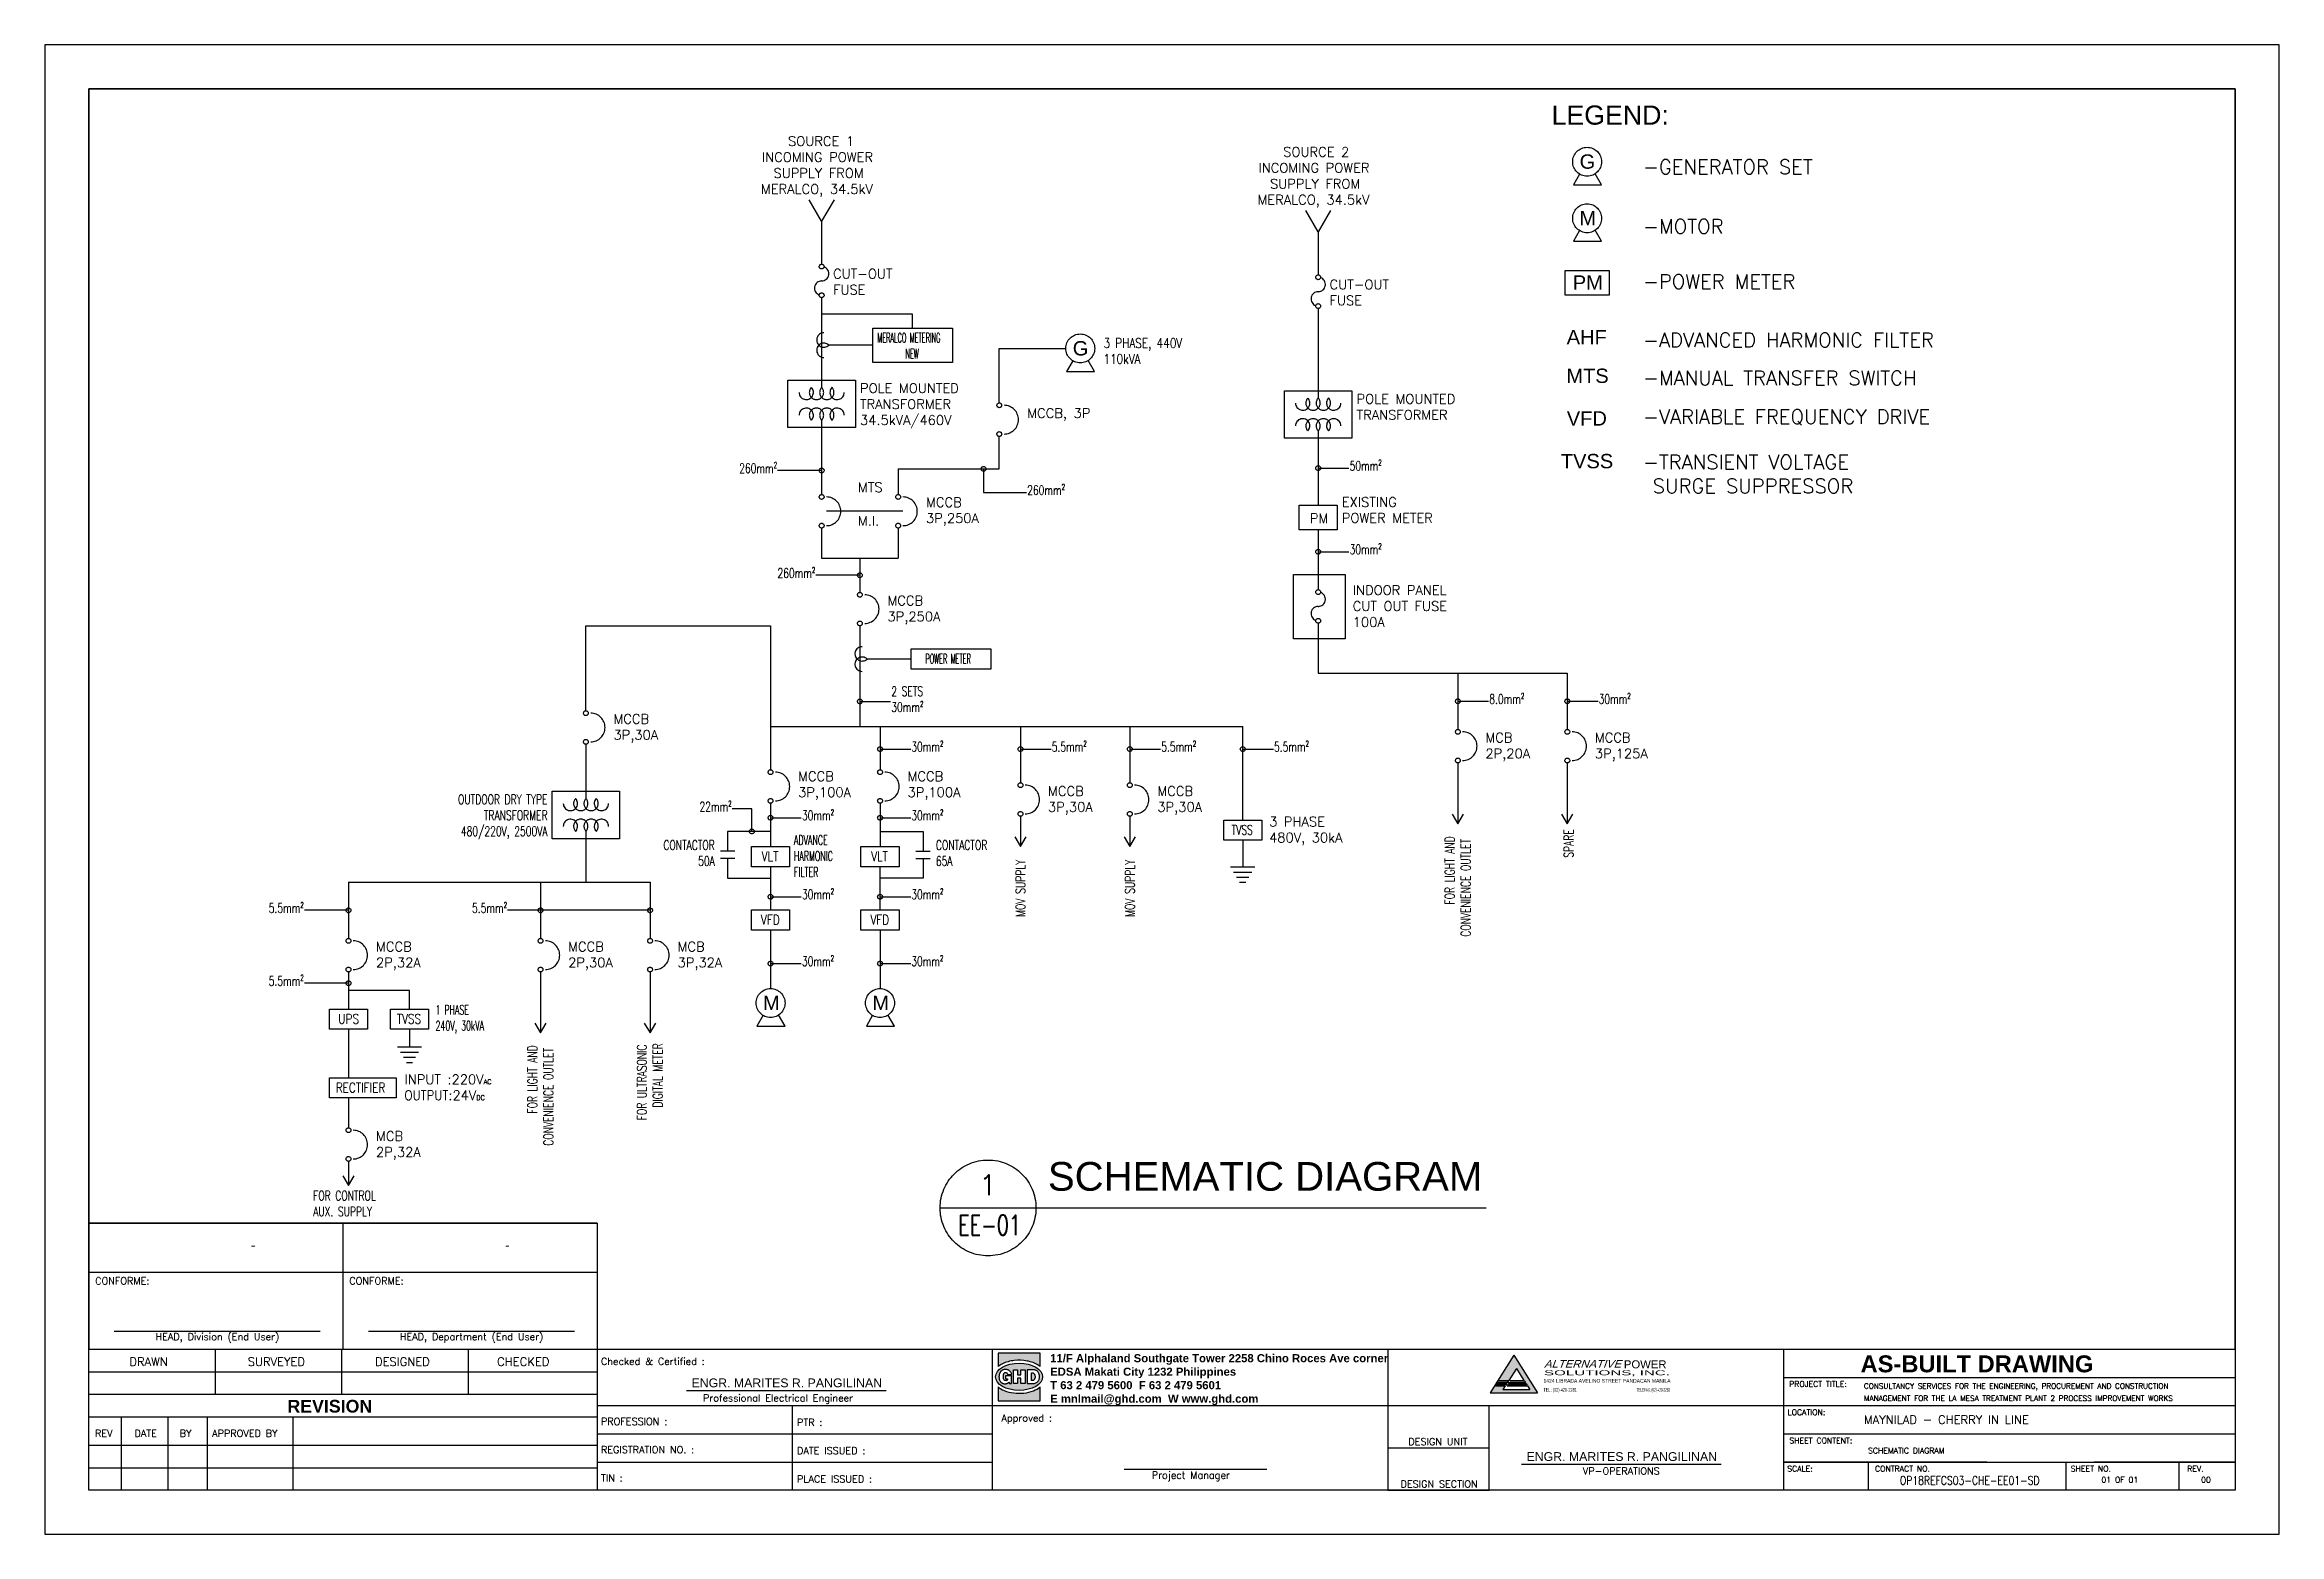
# Paper-space layout 'Layout1' of a CAD drawing. Header units: inches. Extents: x 113 to 875, y 144 to 652.
# The model-space entities are those that its viewports show. They can reach past a viewport. Long polylines and large blocks are cut down to what shows.
import ezdxf
from ezdxf.enums import TextEntityAlignment as Align

# ---------------------------------------------------------------- set-up
doc = ezdxf.new("R2010")
doc.units = ezdxf.units.IN
doc.header["$LTSCALE"] = 10
doc.header["$MEASUREMENT"] = 0
doc.linetypes.add('HIDDEN', pattern=[0.375, 0.25, -0.125])
doc.layers.get('0').update_dxf_attribs({"true_color": 0xc2ced6})
doc.layers.get('Defpoints').update_dxf_attribs({"color": 140})
for name, color, linetype in [('71-12459_XREF-T-BLK_A1$0$BORDER', 6, 'Continuous'), ('71-12459_XREF-T-BLK_A1$0$G-25CO', 7, 'Continuous'), ('71-12459_XREF-T-BLK_A1$0$T_BLK_LINE', 1, 'Continuous'), ('71-12459_XREF-T-BLK_A1$0$T_BLK_TXT', 3, 'Continuous'), ('71-12459_XREF-T-BLK_A1$0$T_MWSI-LOGO', 2, 'Continuous'), ('71-12459_XREF-T-BLK_A1$0$TEXT', 3, 'Continuous'), ('lighting', 30, 'Continuous')]:
    doc.layers.add(name, color=color, linetype=linetype)
doc.layers.add('71-12459_XREF-T-BLK_A1$0$G-152CO', color=7, linetype='Continuous', true_color=0x0065a4)
doc.layers.add('71-12459_XREF-T-BLK_A1$0$G-252CO', color=7, linetype='Continuous', true_color=0xaaaaaa)
doc.styles.add('71-12459_XREF-T-BLK_A1$0$ARIAL', font='arialbd.ttf')
doc.styles.add('71-12459_XREF-T-BLK_A1$0$ROMANT', font='romantic.ttf')
doc.styles.add('71-12459_XREF-T-BLK_A1$0$SIMPLEX', font='simplex.shx')
doc.styles.add('apsi logo', font='arial.ttf', dxfattribs={"height": 16})
doc.styles.add('Arial', font='arial.ttf')
doc.styles.get("Standard").update_dxf_attribs({"font": 'arial.ttf'})
doc.dimstyles.get("Standard").update_dxf_attribs({"dimtxt": 0.18, "dimasz": 0.18, "dimexe": 0.18, "dimexo": 0.0625, "dimgap": 0.09, "dimtad": 0, "dimtih": 1, "dimtoh": 1, "dimdec": 4, "dimzin": 0, "dimdsep": 46, "dimtxsty": 'Standard', "dimcen": 0.09, "dimadec": 0, "dimazin": 0, "dimtfac": 1, "dimtdec": 4, "dimtofl": 0, "dimtmove": 0, "dimatfit": 3, "dimfxl": 1, "dimtolj": 1, "dimtzin": 0, "dimarcsym": 0})

psp = doc.layouts.get("Layout1")

# ---------------------------------------------------------------- texts
at = {"color": 2, "char_height": 3, "attachment_point": 1}
for insert in [(333.11, 196.94), (617.84, 171.8)]:
    psp.add_mtext_dynamic_manual_height_columns('ENGR. MARITES R. PANGILINAN', width=74.7445, gutter_width=1, heights=[0], dxfattribs=dict(at, insert=insert))

msp = doc.modelspace()

# ---------------------------------------------------------------- texts
at = {"color": 2}
for s, width, insert, char_height, attachment_point in [('LEGEND:', 1154.6, (230504, 116980), 200, 1), ('\\pi579.98;{\\Fromans|c0;SOURCE 1\\P\\pi306.17;INCOMING POWER\\P\\pi427.6;SUPPLY FROM\\P\\pi296.65;MERALCO, 34.5kV}', 1893.29, (221944, 116657), 100, 1), ('\\pi565.69;{\\Fromans|c0;SOURCE 2\\P\\pi306.17;INCOMING POWER\\P\\pi427.6;SUPPLY FROM\\P\\pi296.65;MERALCO, 34.5kV}', 1893.29, (227134, 116545), 100, 1), ('\\pi20.68;G', 180.11, (230777, 116469), 150, 1), ('\\A1;{\\Fromans|c0;-GENERATOR SET}', 3147.05, (231459, 116414), 150, 1), ('\\pi18.48;M', 180.11, (230777, 115878), 150, 1), ('\\A1;{\\Fromans|c0;-MOTOR}', 3147.05, (231459, 115791), 150, 1), ('{\\Fromans|c0;CUT-OUT\\PFUSE}', 853.21, (222994, 115271), 100, 1), ('{\\Fromans|c0;CUT-OUT\\PFUSE}', 853.21, (228184, 115159), 100, 1), ('\\pi-51.097;PM', 180.11, (230777, 115204), 150, 1), ('\\A1;{\\Fromans|c0;-POWER METER}', 3147.05, (231459, 115215), 150, 1), ('\\pi540.46;{\\Fromans|c0;\\W0.5;MERALCO METERING\\P\\pi834.51;NEW}', 1809.49, (222916, 114602), 100, 1), ('\\pi20.68;G', 180.11, (225479, 114517), 150, 1), ('{\\Fromans|c0;\\W0.8;3 PHASE, 440V\\P110kVA}', 1527.87, (225821, 114547), 100, 1), ('\\pi-114.69;AHF', 180.11, (230777, 114634), 150, 1), ('\\A1;{\\Fromans|c0;-ADVANCED HARMONIC FILTER}', 4360.53, (231459, 114604), 150, 1), ('\\pi-117.86;MTS', 180.11, (230777, 114230), 150, 1), ('{\\Fromans|c0;POLE MOUNTED\\PTRANSFORMER\\P34.5kVA/460V}', 1558.14, (223276, 114075), 100, 1), ('\\A1;{\\Fromans|c0;-MANUAL TRANSFER SWITCH}', 4105.06, (231459, 114208), 150, 1), ('{\\Fromans|c0;MCCB, 3P}', 1527.87, (225024, 113814), 100, 1), ('{\\Fromans|c0;POLE MOUNTED\\PTRANSFORMER}', 1558.14, (228466, 113963), 100, 1), ('\\pi-113.46;VFD', 180.11, (230777, 113784), 150, 1), ('\\A1;{\\Fromans|c0;-VARIABLE FREQUENCY DRIVE}', 4105.06, (231459, 113802), 150, 1), ('\\pi-175.67;TVSS', 180.11, (230777, 113338), 150, 1), ('\\A1;{\\Fromans|c0;-TRANSIENT VOLTAGE\\P SURGE SUPPRESSOR}', 4105.06, (231459, 113327), 150, 1), ('{\\Fromans|c0;\\W0.7;260mm²}', 1402.42, (222409, 113238), 100, 3), ('{\\Fromans|c0;\\W0.7;50mm²}', 1402.42, (228393, 113263), 100, 1), ('{\\Fromans|c0;MTS}', 853.21, (223255, 113039), 100, 1), ('{\\Fromans|c0;MCCB\\P3P,250A}', 853.21, (223966, 112883), 100, 1), ('{\\Fromans|c0;\\W0.7;260mm²}', 1402.42, (225023, 113009), 100, 1), ('{\\Fromans|c0;EXISTING\\PPOWER METER}', 1558.14, (228312, 112885), 100, 1), ('{\\Fromans|c0;M.I.}', 853.21, (223255, 112688), 100, 1), ('\\pi149.61;{\\Fromans|c0;PM}', 475.42, (227828, 112715), 100, 1), ('{\\Fromans|c0;\\W0.7;30mm²}', 1402.42, (228393, 112390), 100, 1), ('{\\Fromans|c0;\\W0.7;260mm²}', 1402.42, (222809, 112142), 100, 3), ('{\\Fromans|c0;INDOOR PANEL\\PCUT OUT FUSE\\P100A}', 2136.21, (228426, 111964), 100, 1), ('{\\Fromans|c0;MCCB\\P3P,250A}', 853.21, (223563, 111855), 100, 1), ('\\pi642.84;{\\Fromans|c0;\\W0.5;POWER METER}', 1809.49, (223316, 111247), 100, 1), ('{\\Fromans|c0;\\W0.7;2 SETS\\P30mm²}', 1402.42, (223603, 110907), 100, 1), ('{\\Fromans|c0;\\W0.7;8.0mm²}', 1402.42, (229853, 110826), 100, 1), ('{\\Fromans|c0;\\W0.7;30mm²}', 1402.42, (230996, 110826), 100, 1), ('{\\Fromans|c0;MCCB\\P3P,30A}', 853.21, (220699, 110618), 100, 1), ('{\\Fromans|c0;\\W0.7;30mm²}', 1402.42, (223812, 110327), 100, 1), ('{\\Fromans|c0;\\W0.7;5.5mm²}', 1402.42, (225280, 110327), 100, 1), ('{\\Fromans|c0;\\W0.7;5.5mm²}', 1402.42, (226424, 110327), 100, 1), ('{\\Fromans|c0;\\W0.7;5.5mm²}', 1402.42, (227603, 110327), 100, 1), ('{\\Fromans|c0;MCB\\P2P,20A}', 853.21, (229813, 110423), 100, 1), ('{\\Fromans|c0;MCCB\\P3P,125A}', 853.21, (230957, 110423), 100, 1), ('{\\Fromans|c0;MCCB\\P3P,100A}', 853.21, (222629, 110018), 100, 1), ('{\\Fromans|c0;MCCB\\P3P,100A}', 853.21, (223773, 110018), 100, 1), ('{\\Fromans|c0;MCCB\\P3P,30A}', 853.21, (225241, 109864), 100, 1), ('{\\Fromans|c0;MCCB\\P3P,30A}', 853.21, (226384, 109864), 100, 1), ('\\A1;{\\Fromans|c0;\\W0.7;OUTDOOR DRY TYPE\\PTRANSFORMER\\P480/220V, 2500VA}', 1558.14, (220010, 109777), 100, 3), ('{\\Fromans|c0;\\W0.7;22mm²}', 1402.42, (221934, 109700), 100, 3), ('{\\Fromans|c0;\\W0.7;30mm²}', 1402.42, (222669, 109609), 100, 1), ('{\\Fromans|c0;\\W0.7;30mm²}', 1402.42, (223812, 109609), 100, 1), ('{\\Fromans|c0;\\W0.6;ADVANCE\\PHARMONIC\\PFILTER}', 853.21, (222586, 109351), 100, 1), ('\\pi121.04;{\\Fromans|c0;\\W0.7;TVSS}', 475.42, (227039, 109457), 100, 1), ('{\\Fromans|c0;3 PHASE\\P480V, 30kA}', 1277.18, (227552, 109544), 100, 1), ('{\\Fromans|c0;\\W0.7;CONTACTOR\\P50A}', 853.21, (221758, 109299), 100, 3), ('\\pi144.37;{\\Fromans|c0;\\W0.8;VLT}', 475.42, (222104, 109182), 100, 1), ('\\pi144.37;{\\Fromans|c0;\\W0.8;VLT}', 475.42, (223248, 109182), 100, 1), ('{\\Fromans|c0;\\W0.7;CONTACTOR\\P65A}', 853.21, (224069, 109299), 100, 1), ('{\\Fromans|c0;\\W0.7;5.5mm²}', 1402.42, (217462, 108641), 100, 3), ('{\\Fromans|c0;\\W0.7;5.5mm²}', 1402.42, (219587, 108641), 100, 3), ('{\\Fromans|c0;\\W0.7;30mm²}', 1402.42, (222669, 108783), 100, 1), ('{\\Fromans|c0;\\W0.7;30mm²}', 1402.42, (223812, 108783), 100, 1), ('\\pi136.76;{\\Fromans|c0;\\W0.8;VFD}', 475.42, (222104, 108519), 100, 1), ('\\pi136.76;{\\Fromans|c0;\\W0.8;VFD}', 475.42, (223248, 108519), 100, 1), ('{\\Fromans|c0;MCCB\\P2P,32A}', 853.21, (218217, 108238), 100, 1), ('{\\Fromans|c0;MCCB\\P2P,30A}', 853.21, (220225, 108238), 100, 1), ('{\\Fromans|c0;MCB\\P3P,32A}', 853.21, (221369, 108238), 100, 1), ('{\\Fromans|c0;\\W0.7;30mm²}', 1402.42, (222669, 108084), 100, 1), ('{\\Fromans|c0;\\W0.7;30mm²}', 1402.42, (223812, 108084), 100, 1), ('{\\Fromans|c0;\\W0.7;5.5mm²}', 1402.42, (217462, 107879), 100, 3), ('\\pi131.04;{\\Fromans|c0;\\W0.8;UPS}', 475.42, (217692, 107482), 100, 1), ('\\pi104.37;{\\Fromans|c0;\\W0.8;TVSS}', 475.42, (218330, 107482), 100, 1), ('{\\Fromans|c0;\\W0.6;1 PHASE\\P240V, 30kVA}', 1255.77, (218839, 107577), 100, 1), ('\\pi18.48;M', 180.11, (222243, 107675), 150, 1), ('\\pi18.48;M', 180.11, (223386, 107675), 150, 1), ('\\pi-36.578;{\\Fromans|c0;\\W0.8;RECTIFIER}', 475.42, (217833, 106764), 100, 1), ('{\\Fromans|c0;INPUT :220V\\H0.5x;AC\\P\\H2x;\\W0.9;OUTPUT\\W1;:24V\\H0.5x;DC}', 1255.77, (218514, 106850), 100, 1), ('{\\Fromans|c0;MCB\\P2P,32A}', 853.21, (218217, 106257), 100, 1), ('\\pi258.08;SCHEMATIC DIAGRAM', 5006.13, (224982, 105936), 300, 1), ('{\\Fromans|c0;\\W0.7;FOR CONTROL AUX. SUPPLY}', 853.21, (217560, 105635), 100, 1)]:
    msp.add_mtext_dynamic_manual_height_columns(s, width=width, gutter_width=1, heights=[0], dxfattribs=dict(at, insert=insert, char_height=char_height, attachment_point=attachment_point))
at = {"color": 2, "char_height": 100, "attachment_point": 1, "rotation": 90}
for s, width, insert in [('\\pi759.35;{\\Fromans|c0;\\W0.7;FOR LIGHT AND\\P\\pi422.68;CONVENIENCE OUTLET }', 1562.68, (229390, 107868)), ('\\pi1249.3;{\\Fromans|c0;\\W0.7;SPARE}', 1562.68, (230633, 107868)), ('{\\Fromans|c0;\\W0.7;MOV SUPPLY}', 853.21, (224903, 108499)), ('{\\Fromans|c0;\\W0.7;MOV SUPPLY}', 853.21, (226047, 108499)), ('\\pi759.35;{\\Fromans|c0;\\W0.7;FOR LIGHT AND\\P\\pi422.68;CONVENIENCE OUTLET }', 1562.68, (219802, 105683)), ('\\pi689.35;{\\Fromans|c0;\\W0.7;FOR ULTRASONIC\\P\\pi822.68;DIGITAL METER}', 1562.68, (220945, 105683))]:
    msp.add_mtext_dynamic_manual_height_columns(s, width=width, gutter_width=1, heights=[0], dxfattribs=dict(at, insert=insert))
at = {"layer": 'lighting', "color": 2, "char_height": 210, "attachment_point": 1}
for s, insert in [('{\\Fromans|c0;1}', (224522, 105801)), ('{\\Fromans|c0;\\W0.7;EE-01}', (224302, 105382))]:
    msp.add_mtext_dynamic_manual_height_columns(s, width=20539.55, gutter_width=1, heights=[0], dxfattribs=dict(at, insert=insert))

# ---------------------------------------------------------------- blocks, each defined once
blk = doc.blocks.new('71-12459_XREF-T-BLK_A1$0$GHD_G_1032')
at = {"layer": '71-12459_XREF-T-BLK_A1$0$G-25CO', "insert": (0, 0), "char_height": 2.25, "width": 100.3017, "attachment_point": 4, "style": '71-12459_XREF-T-BLK_A1$0$ARIAL'}
blk.add_mtext('11/F Alphaland Southgate Tower 2258 Chino Roces Ave corner EDSA Makati City 1232 Philippines\\P{\\fArial|b1|i0|c0|p34;T }63 2 479 5600  {\\fArial|b1|i0|c0|p34;F} 63 2 479 5601\\P{\\fArial|b1|i0|c0|p34;E} mnlmail@ghd.com  {\\fArial|b1|i0|c0|p34;W} www.ghd.com', dxfattribs=at)
blk = doc.blocks.new('71-12459_XREF-T-BLK_A1$0$PROJ_INFO')
at = {"layer": '71-12459_XREF-T-BLK_A1$0$TEXT', "style": '71-12459_XREF-T-BLK_A1$0$SIMPLEX'}
for tag, p in [('PROJ_TITL1', (-138.93, 38.01)), ('PROJ_TITL2', (-138.93, 33.43)), ('LOC', (-138.93, 25.83)), ('CONT_NO', (-125.49, 2.11))]:
    blk.add_attdef(tag, p, '', height=3.17, dxfattribs=at)
blk = doc.blocks.new('71-12459_XREF-T-BLK_A1')
h = blk.add_hatch(color=170)
h.paths.add_polyline_path([(549.42, 68.78), (549.02, 68.15), (552.87, 68.15), (553.27, 68.78)], flags=16)
h.paths.add_polyline_path([(548.87, 67.91), (548.47, 67.28), (552.32, 67.28), (552.72, 67.91)], flags=16)
h.paths.add_polyline_path([(551.33, 65.73), (552.17, 67.05), (548.32, 67.05), (546.78, 64.62), (563.62, 64.62), (555.2, 77.89), (549.57, 69.01), (553.42, 69.01), (556.12, 73.26), (558.81, 69.01), (553.91, 69.01), (553.91, 68.78), (558.97, 68.78), (559.36, 68.15), (553.36, 68.15), (553.36, 67.91), (559.51, 67.91), (559.91, 67.28), (552.83, 67.28), (552.83, 67.05), (560.06, 67.05), (560.9, 65.73)])
at = {"layer": '71-12459_XREF-T-BLK_A1$0$G-152CO'}
h = blk.add_hatch(color=256, dxfattribs=at)
edge = h.paths.add_edge_path()
edge.add_line((387.31, 78.69), (372.4, 78.69))
edge.add_line((372.4, 78.69), (372.4, 73.9))
edge.add_spline(control_points=[(372.4, 73.9), (372.86, 74.27), (373.39, 74.6), (375.18, 75.49), (376.63, 75.88), (379.65, 76.22), (381.23, 76.16), (384.17, 75.6), (385.53, 75.09), (386.87, 74.24), (387.1, 74.07), (387.31, 73.9)], knot_values=[3.76213, 3.76213, 3.76213, 3.76213, 4.005471, 4.005471, 4.52019, 4.52019, 5.034909, 5.034909, 5.549628, 5.549628, 5.662634, 5.662634, 5.662634, 5.662634], degree=3, periodic=0)
edge.add_line((387.31, 73.9), (387.31, 78.69))
edge = h.paths.add_edge_path()
edge.add_spline(control_points=[(387.31, 66.67), (386.64, 66.13), (385.83, 65.68), (383.9, 64.92), (382.75, 64.65), (380.36, 64.38), (379.13, 64.39), (376.75, 64.69), (375.6, 64.98), (373.76, 65.74), (373.02, 66.16), (372.4, 66.67)], knot_values=[0.620535, 0.620535, 0.620535, 0.620535, 0.973675, 0.973675, 1.379983, 1.379983, 1.786291, 1.786291, 2.192598, 2.192598, 2.521066, 2.521066, 2.521066, 2.521066], degree=3, periodic=0)
edge.add_line((372.4, 66.67), (372.4, 61.72))
edge.add_line((372.4, 61.72), (387.31, 61.72))
edge.add_line((387.31, 61.72), (387.31, 66.67))
at = {"layer": '71-12459_XREF-T-BLK_A1$0$G-252CO'}
h = blk.add_hatch(color=256, dxfattribs=at)
edge = h.paths.add_edge_path()
edge.add_ellipse((379.85, 70.28), major_axis=(-8.35, 0), ratio=0.575285, start_angle=0, end_angle=360)
h.paths.add_polyline_path([(377.11, 71.51), (377.04, 71.7), (376.94, 71.88), (376.84, 72.04), (376.72, 72.19), (376.61, 72.29), (376.47, 72.4), (376.32, 72.5), (376.19, 72.58), (376.07, 72.64), (375.93, 72.7), (375.72, 72.77), (375.56, 72.81), (375.43, 72.84), (375.28, 72.85), (375.11, 72.86), (374.95, 72.87), (374.8, 72.86), (374.66, 72.85), (374.52, 72.82), (374.34, 72.78), (374.16, 72.73), (373.98, 72.65), (373.85, 72.59), (373.72, 72.52), (373.62, 72.44), (373.5, 72.33), (373.41, 72.24), (373.32, 72.15), (373.25, 72.05), (373.16, 71.93), (373.09, 71.83), (373.03, 71.7), (372.97, 71.57), (372.91, 71.42), (372.86, 71.29), (372.82, 71.14), (372.79, 71.01), (372.77, 70.85), (372.75, 70.7), (372.74, 70.55), (372.73, 70.36), (372.73, 70.21), (372.74, 70.06), (372.75, 69.91), (372.77, 69.75), (372.8, 69.58), (372.84, 69.42), (372.89, 69.26), (372.95, 69.11), (373.02, 68.95), (373.1, 68.79), (373.15, 68.71), (373.23, 68.6), (373.31, 68.49), (373.4, 68.4), (373.52, 68.28), (373.64, 68.18), (373.75, 68.11), (373.86, 68.05), (373.98, 67.99), (374.1, 67.94), (374.25, 67.9), (374.38, 67.87), (374.52, 67.84), (374.68, 67.83), (374.84, 67.82), (374.98, 67.82), (375.17, 67.84), (375.32, 67.86), (375.47, 67.9), (375.63, 67.95), (375.75, 68.01), (375.87, 68.07), (375.98, 68.14), (376.08, 68.21), (376.17, 68.3), (376.26, 68.39), (376.3, 68.32), (376.35, 68.2), (376.39, 68.07), (376.45, 67.94), (376.48, 67.89), (377.16, 67.89), (377.16, 70.58), (375.03, 70.58), (375.03, 69.58), (375.79, 69.58), (375.79, 69.55), (375.78, 69.48), (375.76, 69.37), (375.72, 69.26), (375.67, 69.18), (375.57, 69.07), (375.47, 69), (375.36, 68.95), (375.22, 68.91), (375.1, 68.9), (374.97, 68.91), (374.85, 68.92), (374.75, 68.98), (374.68, 69.04), (374.6, 69.12), (374.52, 69.23), (374.44, 69.36), (374.38, 69.5), (374.34, 69.65), (374.32, 69.85), (374.31, 70.05), (374.3, 70.22), (374.29, 70.42), (374.29, 70.63), (374.3, 70.82), (374.32, 70.98), (374.35, 71.15), (374.4, 71.31), (374.46, 71.45), (374.54, 71.58), (374.63, 71.67), (374.75, 71.75), (374.89, 71.8), (375.03, 71.82), (375.15, 71.82), (375.26, 71.8), (375.37, 71.73), (375.48, 71.64), (375.6, 71.51), (375.69, 71.35), (375.73, 71.22), (375.76, 71.04), (377.17, 71.04), (377.17, 71.18), (377.16, 71.32)], flags=16)
h.paths.add_polyline_path([(384.34, 71.73), (384.44, 71.74), (384.58, 71.72), (384.7, 71.69), (384.84, 71.64), (384.98, 71.55), (385.13, 71.44), (385.21, 71.35), (385.3, 71.22), (385.37, 71.09), (385.43, 70.93), (385.48, 70.73), (385.51, 70.51), (385.52, 70.33), (385.52, 70.18), (385.5, 70.01), (385.47, 69.84), (385.41, 69.64), (385.36, 69.54), (385.29, 69.4), (385.22, 69.28), (385.13, 69.19), (385.03, 69.12), (384.92, 69.06), (384.82, 69.02), (384.71, 68.99), (384.6, 68.97), (384.49, 68.96), (384.35, 68.95), (384.23, 68.96), (384.23, 71.73)], flags=0)
h.paths.add_polyline_path([(385.33, 72.73), (385.05, 72.76), (384.92, 72.76), (384.81, 72.77), (382.73, 72.77), (382.73, 67.89), (384.45, 67.89), (384.68, 67.89), (384.86, 67.9), (385.11, 67.93), (385.36, 67.96), (385.58, 68.02), (385.82, 68.11), (386.03, 68.22), (386.24, 68.36), (386.42, 68.52), (386.59, 68.71), (386.72, 68.91), (386.83, 69.13), (386.92, 69.35), (386.99, 69.59), (387.04, 69.84), (387.07, 70.08), (387.07, 70.33), (387.07, 70.57), (387.04, 70.8), (386.99, 71.03), (386.93, 71.27), (386.85, 71.47), (386.74, 71.7), (386.62, 71.9), (386.49, 72.09), (386.33, 72.26), (386.14, 72.42), (385.95, 72.53), (385.78, 72.61), (385.57, 72.68)], flags=16)
h.paths.add_polyline_path([(380.52, 67.89), (380.52, 69.8), (379.31, 69.8), (379.31, 67.89), (377.85, 67.89), (377.85, 72.77), (379.31, 72.77), (379.31, 71), (380.52, 71), (380.52, 72.77), (381.96, 72.77), (381.96, 67.89)], flags=16)
at = {"color": 1}
for p, q in [((94.89, 80.1), (94.89, 64.08)), ((139.71, 80.1), (139.71, 64.08)), ((184.54, 80.1), (184.54, 64.08)), ((50.06, 72.09), (230.27, 72.09)), ((50.06, 64.08), (230.27, 64.08)), ((50.06, 56.07), (230.27, 56.07)), ((61.61, 56.07), (61.61, 30.04)), ((78.09, 56.07), (78.09, 30.04)), ((92.11, 56.07), (92.11, 30.04)), ((122.38, 56.07), (122.38, 30.04)), ((50.06, 46.05), (230.27, 46.05)), ((50.06, 38.05), (230.27, 38.05))]:
    blk.add_line(p, q, dxfattribs=at)
at = {"color": 4}
for p, q in [((370.44, 30.04), (370.44, 80.1)), ((510.61, 80.1), (510.61, 30.04)), ((650.77, 80.1), (650.77, 30.04)), ((546.45, 30.04), (546.45, 60.07))]:
    blk.add_line(p, q, dxfattribs=at)
at = {"color": 170}
for p, q in [((555.2, 77.89), (546.78, 64.62)), ((556.12, 73.26), (553.42, 69.01)), ((555.2, 77.89), (563.62, 64.62)), ((556.12, 73.26), (558.81, 69.01)), ((546.78, 64.62), (563.62, 64.62)), ((548.32, 67.05), (552.17, 67.05)), ((552.32, 67.28), (548.47, 67.28)), ((548.87, 67.91), (552.72, 67.91)), ((552.87, 68.15), (549.02, 68.15)), ((553.27, 68.78), (549.42, 68.78)), ((549.57, 69.01), (553.42, 69.01)), ((552.17, 67.05), (551.33, 65.73)), ((551.33, 65.73), (560.9, 65.73)), ((552.72, 67.91), (552.32, 67.28)), ((559.91, 67.28), (552.83, 67.28)), ((552.83, 67.28), (552.83, 67.05)), ((552.83, 67.05), (560.06, 67.05)), ((553.27, 68.78), (552.87, 68.15)), ((559.36, 68.15), (553.36, 68.15)), ((553.36, 68.15), (553.36, 67.91)), ((553.36, 67.91), (559.51, 67.91)), ((553.91, 69.01), (558.81, 69.01)), ((553.91, 69.01), (553.91, 68.78)), ((558.97, 68.78), (553.91, 68.78)), ((558.97, 68.78), (559.36, 68.15)), ((559.51, 67.91), (559.91, 67.28)), ((560.06, 67.05), (560.9, 65.73))]:
    blk.add_line(p, q, dxfattribs=at)
at = {"color": 2}
for p, q in [((650.77, 70.08), (810.96, 70.08)), ((230.27, 60.07), (369.53, 60.07)), ((299.45, 60.07), (299.45, 30.04)), ((369.53, 60.07), (510.61, 60.07)), ((510.61, 60.07), (810.96, 60.07)), ((230.27, 50.06), (370.44, 50.06)), ((650.77, 50.06), (810.96, 50.06)), ((230.27, 40.05), (370.44, 40.05)), ((510.61, 45.05), (546.45, 45.05)), ((650.77, 40.05), (810.96, 40.05)), ((722.86, 40.05), (650.77, 40.05)), ((680.81, 40.05), (680.81, 30.04)), ((750.89, 40.05), (750.89, 30.04)), ((790.94, 40.05), (760.9, 40.05)), ((810.96, 40.05), (790.94, 40.05)), ((790.94, 40.05), (790.94, 30.04)), ((510.61, 30.04), (546.45, 30.04))]:
    blk.add_line(p, q, dxfattribs=at)
at = {"layer": '71-12459_XREF-T-BLK_A1$0$BORDER'}
blk.add_line((50.06, 80.1), (810.96, 80.1), dxfattribs=at)
at = {"layer": '71-12459_XREF-T-BLK_A1$0$BORDER', "color": 4}
blk.add_line((230.27, 80.1), (230.27, 30.04), dxfattribs=at)
at = {"layer": '71-12459_XREF-T-BLK_A1$0$BORDER'}
blk.add_lwpolyline([(810.96, 30.04), (50.06, 30.04), (50.06, 526.91), (810.96, 526.91)], close=True, dxfattribs=at)
at = {"layer": '71-12459_XREF-T-BLK_A1$0$G-152CO'}
for points in [[(387.31, 73.9), (387.31, 78.69), (372.4, 78.69), (372.4, 73.9)], [(372.4, 66.67), (372.4, 61.72), (387.31, 61.72), (387.31, 66.67)]]:
    blk.add_lwpolyline(points, dxfattribs=at)
for points, knots in [([(387.31, 73.9), (387.1, 74.07), (386.87, 74.24), (385.53, 75.09), (384.17, 75.6), (381.23, 76.16), (379.65, 76.22), (376.63, 75.88), (375.18, 75.49), (373.39, 74.6), (372.86, 74.27), (372.4, 73.9)], [3.76213, 3.76213, 3.76213, 3.76213, 3.875136, 3.875136, 4.389855, 4.389855, 4.904574, 4.904574, 5.419293, 5.419293, 5.662634, 5.662634, 5.662634, 5.662634]), ([(372.4, 66.67), (373.02, 66.16), (373.76, 65.74), (375.6, 64.98), (376.75, 64.69), (379.13, 64.39), (380.36, 64.38), (382.75, 64.65), (383.9, 64.92), (385.83, 65.68), (386.64, 66.13), (387.31, 66.67)], [0.620535, 0.620535, 0.620535, 0.620535, 0.949003, 0.949003, 1.35531, 1.35531, 1.761618, 1.761618, 2.167925, 2.167925, 2.521066, 2.521066, 2.521066, 2.521066])]:
    blk.add_open_spline(points, degree=3, knots=knots, dxfattribs=at)
at = {"layer": '71-12459_XREF-T-BLK_A1$0$G-252CO'}
for points in [[(377.11, 71.51), (377.04, 71.7), (376.94, 71.88), (376.84, 72.04), (376.72, 72.19), (376.61, 72.29), (376.47, 72.4), (376.32, 72.5), (376.19, 72.58), (376.07, 72.64), (375.93, 72.7), (375.72, 72.77), (375.56, 72.81), (375.43, 72.84), (375.28, 72.85), (375.11, 72.86), (374.95, 72.87), (374.8, 72.86), (374.66, 72.85), (374.52, 72.82), (374.34, 72.78), (374.16, 72.73), (373.98, 72.65), (373.85, 72.59), (373.72, 72.52), (373.62, 72.44), (373.5, 72.33), (373.41, 72.24), (373.32, 72.15), (373.25, 72.05), (373.16, 71.93), (373.09, 71.83), (373.03, 71.7), (372.97, 71.57), (372.91, 71.42), (372.86, 71.29), (372.82, 71.14), (372.79, 71.01), (372.77, 70.85), (372.75, 70.7), (372.74, 70.55), (372.73, 70.36), (372.73, 70.21), (372.74, 70.06), (372.75, 69.91), (372.77, 69.75), (372.8, 69.58), (372.84, 69.42), (372.89, 69.26), (372.95, 69.11), (373.02, 68.95), (373.1, 68.79), (373.15, 68.71), (373.23, 68.6), (373.31, 68.49), (373.4, 68.4), (373.52, 68.28), (373.64, 68.18), (373.75, 68.11), (373.86, 68.05), (373.98, 67.99), (374.1, 67.94), (374.25, 67.9), (374.38, 67.87), (374.52, 67.84), (374.68, 67.83), (374.84, 67.82), (374.98, 67.82), (375.17, 67.84), (375.32, 67.86), (375.47, 67.9), (375.63, 67.95), (375.75, 68.01), (375.87, 68.07), (375.98, 68.14), (376.08, 68.21), (376.17, 68.3), (376.26, 68.39), (376.3, 68.32), (376.35, 68.2), (376.39, 68.07), (376.45, 67.94), (376.48, 67.89), (377.16, 67.89), (377.16, 70.58), (375.03, 70.58), (375.03, 69.58), (375.79, 69.58), (375.79, 69.55), (375.78, 69.48), (375.76, 69.37), (375.72, 69.26), (375.67, 69.18), (375.57, 69.07), (375.47, 69), (375.36, 68.95), (375.22, 68.91), (375.1, 68.9), (374.97, 68.91), (374.85, 68.92), (374.75, 68.98), (374.68, 69.04), (374.6, 69.12), (374.52, 69.23), (374.44, 69.36), (374.38, 69.5), (374.34, 69.65), (374.32, 69.85), (374.31, 70.05), (374.3, 70.22), (374.29, 70.42), (374.29, 70.63), (374.3, 70.82), (374.32, 70.98), (374.35, 71.15), (374.4, 71.31), (374.46, 71.45), (374.54, 71.58), (374.63, 71.67), (374.75, 71.75), (374.89, 71.8), (375.03, 71.82), (375.15, 71.82), (375.26, 71.8), (375.37, 71.73), (375.48, 71.64), (375.6, 71.51), (375.69, 71.35), (375.73, 71.22), (375.76, 71.04), (377.17, 71.04), (377.17, 71.18), (377.16, 71.32)], [(380.52, 67.89), (380.52, 69.8), (379.31, 69.8), (379.31, 67.89), (377.85, 67.89), (377.85, 72.77), (379.31, 72.77), (379.31, 71), (380.52, 71), (380.52, 72.77), (381.96, 72.77), (381.96, 67.89)], [(385.33, 72.73), (385.05, 72.76), (384.92, 72.76), (384.81, 72.77), (382.73, 72.77), (382.73, 67.89), (384.45, 67.89), (384.68, 67.89), (384.86, 67.9), (385.11, 67.93), (385.36, 67.96), (385.58, 68.02), (385.82, 68.11), (386.03, 68.22), (386.24, 68.36), (386.42, 68.52), (386.59, 68.71), (386.72, 68.91), (386.83, 69.13), (386.92, 69.35), (386.99, 69.59), (387.04, 69.84), (387.07, 70.08), (387.07, 70.33), (387.07, 70.57), (387.04, 70.8), (386.99, 71.03), (386.93, 71.27), (386.85, 71.47), (386.74, 71.7), (386.62, 71.9), (386.49, 72.09), (386.33, 72.26), (386.14, 72.42), (385.95, 72.53), (385.78, 72.61), (385.57, 72.68)], [(384.34, 71.73), (384.44, 71.74), (384.58, 71.72), (384.7, 71.69), (384.84, 71.64), (384.98, 71.55), (385.13, 71.44), (385.21, 71.35), (385.3, 71.22), (385.37, 71.09), (385.43, 70.93), (385.48, 70.73), (385.51, 70.51), (385.52, 70.33), (385.52, 70.18), (385.5, 70.01), (385.47, 69.84), (385.41, 69.64), (385.36, 69.54), (385.29, 69.4), (385.22, 69.28), (385.13, 69.19), (385.03, 69.12), (384.92, 69.06), (384.82, 69.02), (384.71, 68.99), (384.6, 68.97), (384.49, 68.96), (384.35, 68.95), (384.23, 68.96), (384.23, 71.73)]]:
    blk.add_lwpolyline(points, close=True, dxfattribs=at)
blk.add_ellipse((379.85, 70.28), major_axis=(-8.35, 0), ratio=0.575285, dxfattribs=at)
at = {"layer": '71-12459_XREF-T-BLK_A1$0$T_BLK_LINE', "color": 6}
for p, q in [((140.17, 124.76), (140.17, 80.1)), ((230.27, 124.76), (230.27, 80.1))]:
    blk.add_line(p, q, dxfattribs=at)
for points in [[(140.17, 124.76), (50.06, 124.76), (50.06, 80.1)], [(230.27, 124.76), (140.17, 124.76), (140.17, 80.1)], [(50.06, 107.4), (140.17, 107.4)], [(140.17, 107.4), (230.27, 107.4)]]:
    blk.add_lwpolyline(points, dxfattribs=at)
at = {"layer": '71-12459_XREF-T-BLK_A1$0$T_BLK_LINE', "color": 3}
for points in [[(59.12, 86.47), (132.12, 86.46)], [(149.22, 86.47), (222.22, 86.46)]]:
    blk.add_lwpolyline(points, dxfattribs=at)
at = {"layer": '71-12459_XREF-T-BLK_A1$0$TEXT', "color": 3}
for p, q in [((261.95, 65.4), (332.77, 65.4)), ((417.09, 37.57), (467.69, 37.57)), ((557.93, 39.27), (628.75, 39.27))]:
    blk.add_line(p, q, dxfattribs=at)
at = {"layer": 'Defpoints'}
blk.add_lwpolyline([(34.47, 14.44), (826.56, 14.44), (826.56, 542.5), (34.47, 542.5)], close=True, dxfattribs=at)
at = {"xscale": 1.274983995492653, "yscale": 1.274983995492653, "zscale": 1.274983995492653}
blk.add_blockref('71-12459_XREF-T-BLK_A1$0$GHD_G_1032', (390.87, 69.26), dxfattribs=at)
ref = blk.add_blockref('71-12459_XREF-T-BLK_A1$0$PROJ_INFO', (810.96, 30.04), dxfattribs=dict(xscale=0.9475775366186732, yscale=0.9475775366186732, zscale=0.9475775366186732))
ref.add_attrib('PROJ_TITL1', 'CONSULTANCY SERVICES FOR THE ENGINEERING, PROCUREMENT AND CONSTRUCTION', (679.32, 66.05), dxfattribs={"layer": '71-12459_XREF-T-BLK_A1$0$TEXT', "color": 4, "height": 1.8952, "style": '71-12459_XREF-T-BLK_A1$0$SIMPLEX'})
ref.add_attrib('PROJ_TITL2', 'MANAGEMENT FOR THE LA MESA TREATMENT PLANT 2 PROCESS IMPROVEMENT WORKS', (679.32, 61.71), dxfattribs={"layer": '71-12459_XREF-T-BLK_A1$0$TEXT', "color": 4, "height": 1.8952, "style": '71-12459_XREF-T-BLK_A1$0$SIMPLEX'})
ref.add_attrib('LOC', 'MAYNILAD - CHERRY IN LINE', (679.32, 53.59), dxfattribs={"layer": '71-12459_XREF-T-BLK_A1$0$TEXT', "color": 4, "height": 3.0036, "style": '71-12459_XREF-T-BLK_A1$0$SIMPLEX'})
ref.add_attrib('CONT_NO', 'OP18REFCS03-CHE-EE01-SD', (692.05, 32.04), dxfattribs={"layer": '71-12459_XREF-T-BLK_A1$0$TEXT', "color": 4, "height": 3.0036, "style": '71-12459_XREF-T-BLK_A1$0$SIMPLEX', "width": 0.8})
at = {"color": 2, "style": 'apsi logo', "oblique": 20, "width": 1.064178}
blk.add_text('ALTERNATIVE', height=2.6891, dxfattribs=at).set_placement((565.89, 73.52))
at = {"color": 2, "linetype": 'ByBlock', "lineweight": -3, "ltscale": 3, "style": 'Arial', "width": 2.163665}
blk.add_text('SOLUTIONS, INC.', height=1.7722, rotation=360, dxfattribs=at).set_placement((565.92, 70.82), (610.57, 70.82), align=Align.FIT)
at = {"color": 2, "style": 'Arial'}
blk.add_text('POWER', height=2.862, dxfattribs=at).set_placement((594.23, 73.27))
at = {"color": 2, "linetype": 'ByBlock', "lineweight": -3, "ltscale": 3}
for s, width, p, p2 in [('TEL: (02) 420-2281', 0.756003, (565.73, 65.01), (577.57, 65.01)), ('1424 LIBRADA AVELINO STREET PANDACAN MANILA', 0.979754, (565.73, 68.23), (610.75, 68.23))]:
    blk.add_text(s, height=1.2922, rotation=360, dxfattribs=dict(at, width=width)).set_placement(p, p2, align=Align.FIT)
at = {"color": 2, "linetype": 'ByBlock', "lineweight": -3, "ltscale": 3, "width": 0.581013}
blk.add_text('TELEFAX: (02) 420-2280', height=1.2922, dxfattribs=at).set_placement((598.76, 65.01), (610.6, 65.01), align=Align.FIT)
at = {"layer": '71-12459_XREF-T-BLK_A1$0$T_BLK_TXT', "color": 2}
for s, height, style, p in [('-', 3.25, '71-12459_XREF-T-BLK_A1$0$ROMANT', (108.34, 115.39)), ('-', 3.25, '71-12459_XREF-T-BLK_A1$0$ROMANT', (198.45, 115.39)), ('HEAD, Division (End User)', 2.503, '71-12459_XREF-T-BLK_A1$0$SIMPLEX', (95.67, 83.21)), ('HEAD, Department (End User)', 2.503, '71-12459_XREF-T-BLK_A1$0$SIMPLEX', (185.78, 83.21))]:
    blk.add_text(s, height=height, dxfattribs=dict(at, style=style)).set_placement(p, align=Align.CENTER)
at = {"layer": '71-12459_XREF-T-BLK_A1$0$T_BLK_TXT', "color": 2, "style": '71-12459_XREF-T-BLK_A1$0$SIMPLEX'}
for p in [(52.36, 103.04), (142.47, 103.04)]:
    blk.add_text('CONFORME:', height=2.503, dxfattribs=at).set_placement(p)
at = {"layer": '71-12459_XREF-T-BLK_A1$0$T_MWSI-LOGO', "color": 6, "style": '71-12459_XREF-T-BLK_A1$0$ARIAL'}
blk.add_text('AS-BUILT DRAWING', height=6.0071, dxfattribs=at).set_placement((678.13, 71.87))
at = {"layer": '71-12459_XREF-T-BLK_A1$0$T_MWSI-LOGO', "color": 2, "style": '71-12459_XREF-T-BLK_A1$0$ARIAL'}
blk.add_text('REVISION', height=4.505, dxfattribs=at).set_placement((135.53, 57.6), align=Align.CENTER)
at = {"layer": '71-12459_XREF-T-BLK_A1$0$TEXT', "style": '71-12459_XREF-T-BLK_A1$0$SIMPLEX'}
for s, height, p in [('DRAWN', 3.004, (64.47, 74.15)), ('SURVEYED', 3.004, (106.41, 74.15)), ('DESIGNED', 3.004, (151.52, 74.15)), ('CHECKED', 3.004, (194.84, 74.15)), ('REV', 2.503, (52.31, 48.97)), ('DATE', 2.503, (66.3, 48.97)), ('BY', 2.503, (82.35, 48.97)), ('APPROVED BY', 2.503, (93.83, 48.97))]:
    blk.add_text(s, height=height, dxfattribs=at).set_placement(p)
at = {"layer": '71-12459_XREF-T-BLK_A1$0$TEXT', "color": 2, "style": '71-12459_XREF-T-BLK_A1$0$SIMPLEX'}
for s, p in [('Checked & Certified :', (231.64, 74.48)), ('Professional Electrical Engineer', (267.78, 61.49)), ('PROFESSION :', (231.64, 53.19)), ('Approved :', (373.61, 54.41)), ('PTR :', (301.14, 52.85)), ('REGISTRATION NO. :', (231.64, 43.18)), ('DATE ISSUED :', (301.14, 42.83)), ('TIN :', (231.64, 33.17)), ('PLACE ISSUED :', (301.14, 32.82)), ('Project Manager', (426.89, 34.16))]:
    blk.add_text(s, height=2.503, dxfattribs=at).set_placement(p)
for s, height, p in [('PROJECT TITLE:', 2.0024, (663.04, 66.72)), ('LOCATION:', 2.002, (658.94, 56.7)), ('DESIGN UNIT', 2.503, (528.31, 46.01)), ('SHEET CONTENT:', 2.0024, (664.04, 46.69)), ('SCHEMATIC DIAGRAM', 2.0024, (694.34, 43.11)), ('DESIGN SECTION', 2.503, (528.74, 31)), ('VP-OPERATIONS', 2.503, (593.3, 35.64)), ('SCALE:', 2.002, (656.64, 36.68)), ('CONTRACT NO.', 2.0024, (692.98, 36.68)), ('SHEET NO.', 2.002, (759.76, 36.68)), ('01 OF 01', 2.002, (770.01, 32.77)), ('REV.', 2.002, (796.81, 36.68)), ('00', 2.002, (800.55, 32.77))]:
    blk.add_text(s, height=height, dxfattribs=at).set_placement(p, align=Align.CENTER)

# ---------------------------------------------------------------- linework, layer by layer
at = {"color": 1}
for points in [[(230798, 116263), (230733, 116151), (231026, 116151), (230959, 116266)], [(223005, 115995), (222875, 115770), (222745, 115995)], [(228195, 115883), (228065, 115658), (227935, 115883)], [(222875, 115770), (222875, 115321)], [(228065, 115658), (228065, 115209)], [(230798, 115673), (230733, 115561), (231026, 115561), (230959, 115676)], [(222875, 114971), (222875, 114033)], [(228065, 114859), (228065, 113922)], [(224732, 113871), (224732, 114441), (225427, 114441)], [(225500, 114312), (225435, 114200), (225728, 114200), (225662, 114315)], [(222875, 113690), (222875, 112913)], [(223675, 113181), (224732, 113181), (224732, 113521)], [(228065, 113578), (228065, 112801)], [(223675, 113181), (223675, 112913)], [(222875, 112563), (222875, 112247)], [(223675, 112563), (223675, 112247)], [(228065, 112543), (228065, 111919)], [(222875, 112247), (223675, 112247)], [(223275, 112247), (223275, 111891)], [(220411, 110653), (220411, 111542), (222341, 111542), (222341, 110488)], [(223275, 111541), (223275, 110488)], [(228065, 111569), (228065, 111047), (230669, 111047)], [(229525, 111047), (229525, 110458)], [(230669, 111047), (230669, 110458)], [(222341, 110488), (222341, 110036)], [(222341, 110488), (227276, 110488)], [(223485, 110488), (223485, 110036)], [(224953, 110488), (224953, 109900)], [(226096, 110488), (226096, 109900)], [(227276, 109510), (227276, 110488)], [(220411, 110303), (220411, 109736)], [(229525, 110108), (229525, 109470)], [(230669, 110108), (230669, 109470)], [(222341, 109686), (222341, 109234)], [(223485, 109686), (223485, 109234)], [(224953, 109550), (224953, 109234)], [(226096, 109550), (226096, 109234)], [(229466, 109573), (229525, 109470), (229585, 109573)], [(230609, 109573), (230669, 109470), (230728, 109573)], [(220411, 109393), (220411, 108862)], [(222341, 109392), (221891, 109392), (221891, 109185)], [(223485, 109392), (223935, 109392), (223935, 109185)], [(224893, 109337), (224953, 109234), (225012, 109337)], [(226037, 109337), (226096, 109234), (226156, 109337)], [(221966, 109185), (221816, 109185)], [(221966, 109110), (221816, 109110)], [(221891, 109110), (221891, 108902), (222341, 108902)], [(223935, 109110), (223935, 108902), (223485, 108902)], [(223860, 109185), (224010, 109185)], [(223860, 109110), (224010, 109110)], [(227276, 109299), (227276, 109020)], [(217929, 108862), (221081, 108862)], [(217929, 108862), (217929, 108273)], [(219937, 108862), (219937, 108273)], [(221081, 108862), (221081, 108273)], [(222341, 109023), (222341, 108572)], [(223485, 108572), (223485, 109023)], [(227150, 109020), (227401, 109020)], [(227181, 108967), (227370, 108967)], [(227212, 108913), (227339, 108913)], [(227243, 108860), (227309, 108860)], [(222341, 108361), (222341, 107749)], [(223485, 108361), (223485, 107749)], [(217929, 107923), (217929, 107535)], [(219937, 107923), (219937, 107285)], [(221081, 107923), (221081, 107285)], [(218567, 107535), (218567, 107729), (217929, 107729)], [(222264, 107470), (222199, 107357), (222492, 107357), (222425, 107473)], [(223407, 107470), (223342, 107357), (223635, 107357), (223568, 107473)], [(217929, 107324), (217929, 106817)], [(218567, 107324), (218567, 107139)], [(219878, 107388), (219937, 107285), (219997, 107388)], [(221021, 107388), (221081, 107285), (221140, 107388)], [(218441, 107139), (218692, 107139)], [(218472, 107085), (218662, 107085)], [(218503, 107032), (218631, 107032)], [(218534, 106978), (218600, 106978)], [(217929, 106606), (217929, 106293)], [(217929, 105943), (217929, 105689)], [(217869, 105792), (217929, 105689), (217988, 105792)], [(224112, 105456), (229819, 105456)]]:
    msp.add_lwpolyline(points, dxfattribs=at)
for points in [[(230648, 115257), (231107, 115257), (231107, 114997), (230648, 114997)], [(223411, 114654), (224242, 114654), (224242, 114295), (223411, 114295)], [(222523, 114110), (223228, 114110), (223228, 113614), (222523, 113614)], [(227713, 113998), (228418, 113998), (228418, 113502), (227713, 113502)], [(227866, 112801), (228264, 112801), (228264, 112543), (227866, 112543)], [(227806, 112076), (228346, 112076), (228346, 111406), (227806, 111406)], [(223811, 111300), (224642, 111300), (224642, 111089), (223811, 111089)], [(220058, 109812), (220763, 109812), (220763, 109316), (220058, 109316)], [(227077, 109510), (227475, 109510), (227475, 109299), (227077, 109299)], [(222142, 109234), (222540, 109234), (222540, 109023), (222142, 109023)], [(223286, 109234), (223684, 109234), (223684, 109023), (223286, 109023)], [(222142, 108572), (222540, 108572), (222540, 108361), (222142, 108361)], [(223286, 108572), (223684, 108572), (223684, 108361), (223286, 108361)], [(217730, 107535), (218128, 107535), (218128, 107324), (217730, 107324)], [(218368, 107535), (218766, 107535), (218766, 107324), (218368, 107324)], [(217730, 106817), (218426, 106817), (218426, 106606), (217730, 106606)]]:
    msp.add_lwpolyline(points, close=True, dxfattribs=at)
at = {"color": 1, "linetype": 'HIDDEN'}
msp.add_lwpolyline([(223725, 112738), (222925, 112738)], dxfattribs=at)
msp.add_circle((221959, 115247), 100000)
at = {"color": 1}
for centre, radius in [((230876, 116392), 151), ((230876, 115801), 151), ((222875, 115296), 25), ((228065, 115184), 25), ((222875, 114996), 25), ((228065, 114884), 25), ((225578, 114441), 151), ((224732, 113846), 25), ((224732, 113546), 25), ((222875, 112888), 25), ((223675, 112888), 25), ((222875, 112588), 25), ((223675, 112588), 25), ((223275, 111866), 25), ((228065, 111894), 25), ((223275, 111566), 25), ((228065, 111594), 25), ((220411, 110628), 25), ((220411, 110328), 25), ((229525, 110433), 25), ((230669, 110433), 25), ((222341, 110011), 25), ((223485, 110011), 25), ((229525, 110133), 25), ((230669, 110133), 25), ((224953, 109875), 25), ((226096, 109875), 25), ((222341, 109711), 25), ((223485, 109711), 25), ((224953, 109575), 25), ((226096, 109575), 25), ((217929, 108248), 25), ((219937, 108248), 25), ((221081, 108248), 25), ((217929, 107948), 25), ((219937, 107948), 25), ((221081, 107948), 25), ((222341, 107598), 151), ((223485, 107598), 151), ((217929, 106268), 25), ((217929, 105968), 25), ((224614, 105456), 501)]:
    msp.add_circle(centre, radius, dxfattribs=at)
for centre, radius, start, end in [((222875, 115221), 75, 270, 70.8119), ((228065, 115109), 75, 270, 70.8119), ((222875, 115071), 75, 90, 250.8119), ((228065, 114959), 75, 90, 250.8119), ((222898, 114529), 75, 90, 313.9908), ((222898, 114421), 75, 46.0092, 270), ((222714, 113981), 75, 180, 43.9908), ((222821, 113981), 75, 136.0092, 43.9908), ((222929, 113981), 75, 136.0092, 43.9908), ((223037, 113981), 75, 136.0092, 0), ((222714, 113742), 75, 316.0092, 180), ((222821, 113742), 75, 316.0092, 223.9908), ((222929, 113742), 75, 316.0092, 223.9908), ((223037, 113742), 75, 0, 223.9908), ((224782, 113696), 150, 270, 90), ((227903, 113870), 75, 180, 43.9908), ((228011, 113870), 75, 136.0092, 43.9908), ((228119, 113870), 75, 136.0092, 43.9908), ((228227, 113870), 75, 136.0092, 0), ((227903, 113631), 75, 316.0092, 180), ((228011, 113631), 75, 316.0092, 223.9908), ((228119, 113631), 75, 316.0092, 223.9908), ((228227, 113631), 75, 0, 223.9908), ((222925, 112738), 150, 270, 90), ((223725, 112738), 150, 270, 90), ((228065, 111819), 75, 270, 70.8119), ((223325, 111716), 150, 270, 90), ((228065, 111669), 75, 90, 250.8119), ((223298, 111248), 75, 90, 313.9908), ((223298, 111140), 75, 46.0092, 270), ((220461, 110478), 150, 270, 90), ((229575, 110283), 150, 270, 90), ((230719, 110283), 150, 270, 90), ((222391, 109861), 150, 270, 90), ((223535, 109861), 150, 270, 90), ((225003, 109725), 150, 270, 90), ((226146, 109725), 150, 270, 90), ((220249, 109684), 75, 180, 43.9908), ((220357, 109684), 75, 136.0092, 43.9908), ((220465, 109684), 75, 136.0092, 43.9908), ((220573, 109684), 75, 136.0092, 0), ((220249, 109445), 75, 316.0092, 180), ((220357, 109445), 75, 316.0092, 223.9908), ((220465, 109445), 75, 316.0092, 223.9908), ((220573, 109445), 75, 0, 223.9908), ((217979, 108098), 150, 270, 90), ((219987, 108098), 150, 270, 90), ((221131, 108098), 150, 270, 90), ((217979, 106118), 150, 270, 90)]:
    msp.add_arc(centre, radius, start, end, dxfattribs=at)

msp.set_redraw_order([(e.dxf.handle, doc.entitydb.next_handle()) for e in msp.query("TEXT MTEXT ATTDEF DIMENSION ARC_DIMENSION")])  # texts and dimensions are drawn at this point

# ---------------------------------------------------------------- leaders
at = {"color": 1}
for points, override in [([(223826, 114654), (223826, 114798), (222875, 114798)], {"dimgap": 0.09, "dimtad": 0}), ([(223411, 114475), (222950, 114475)], {"dimgap": 0.09, "dimtad": 0}), ([(222875, 113165), (222415, 113165)], {"dimasz": 50, "dimldrblk": 'Origin'}), ([(224568, 113181), (224568, 112935), (225017, 112935)], {"dimasz": 50, "dimldrblk": 'Origin'}), ([(228065, 113190), (228386, 113190)], {"dimasz": 50, "dimldrblk": 'Origin'}), ([(228065, 112316), (228386, 112316)], {"dimasz": 50, "dimldrblk": 'Origin'}), ([(223275, 112069), (222815, 112069)], {"dimasz": 50, "dimldrblk": 'Origin'}), ([(223811, 111194), (223350, 111194)], {"dimgap": 0.09, "dimtad": 0}), ([(223275, 110751), (223596, 110751)], {"dimasz": 50, "dimldrblk": 'Origin'}), ([(229525, 110752), (229846, 110752)], {"dimasz": 50, "dimldrblk": 'Origin'}), ([(230669, 110752), (230990, 110752)], {"dimasz": 50, "dimldrblk": 'Origin'}), ([(223485, 110253), (223806, 110253)], {"dimasz": 50, "dimldrblk": 'Origin'}), ([(224953, 110253), (225274, 110253)], {"dimasz": 50, "dimldrblk": 'Origin'}), ([(226096, 110253), (226417, 110253)], {"dimasz": 50, "dimldrblk": 'Origin'}), ([(227276, 110253), (227597, 110253)], {"dimasz": 50, "dimldrblk": 'Origin'}), ([(222145, 109392), (222145, 109627), (221940, 109627)], {"dimasz": 50, "dimldrblk": 'Origin'}), ([(222341, 109535), (222662, 109535)], {"dimasz": 50, "dimldrblk": 'Origin'}), ([(223485, 109535), (223806, 109535)], {"dimasz": 50, "dimldrblk": 'Origin'}), ([(222341, 108709), (222662, 108709)], {"dimasz": 50, "dimldrblk": 'Origin'}), ([(223485, 108709), (223806, 108709)], {"dimasz": 50, "dimldrblk": 'Origin'}), ([(217929, 108567), (217469, 108567)], {"dimasz": 50, "dimldrblk": 'Origin'}), ([(221081, 108567), (219593, 108567)], {"dimasz": 50, "dimldrblk": 'Origin'}), ([(219937, 108567), (219593, 108567)], {"dimasz": 50, "dimldrblk": 'Origin'}), ([(222341, 108010), (222662, 108010)], {"dimasz": 50, "dimldrblk": 'Origin'}), ([(223485, 108010), (223806, 108010)], {"dimasz": 50, "dimldrblk": 'Origin'}), ([(217929, 107805), (217469, 107805)], {"dimasz": 50, "dimldrblk": 'Origin'})]:
    msp.add_leader(points, dimstyle='Standard', override=override, dxfattribs=at)

# ---------------------------------------------------------------- linework, layer by layer
at = {"color": 6}
psp.add_lwpolyline([(127.52, 636.78), (127.52, 249.91), (300.89, 249.91), (300.89, 206.94), (859.52, 206.94), (859.52, 636.78)], close=True, dxfattribs=at)

# ---------------------------------------------------------------- block references
at = {"xscale": 0.9620126415920479, "yscale": 0.9620126415920479, "zscale": 0.9620126415920479}
psp.add_blockref('71-12459_XREF-T-BLK_A1', (79.37, 129.89), dxfattribs=at)

psp.set_redraw_order([(e.dxf.handle, doc.entitydb.next_handle()) for e in psp.query("TEXT MTEXT ATTDEF DIMENSION ARC_DIMENSION")])  # texts and dimensions are drawn at this point

# ---------------------------------------------------------------- viewports
at = {"layer": '0', "color": 6, "view_target_point": (6, 4.5)}
vp = psp.add_viewport(center=(493.52, 421.86), size=(732, 429.8421), view_center_point=(226426.27, 110563.53), view_height=13175.6874, dxfattribs=at)
vp.dxf.flags = 0x10000  # cut along an outline
vp.dxf.clipping_boundary_handle = psp.add_lwpolyline([(127.52, 636.78), (127.52, 249.91), (300.89, 249.91), (300.89, 206.94), (859.52, 206.94), (859.52, 636.78)], format="xyb", close=True, dxfattribs={"invisible": 1}).dxf.handle

doc.saveas('drawing.dxf')
